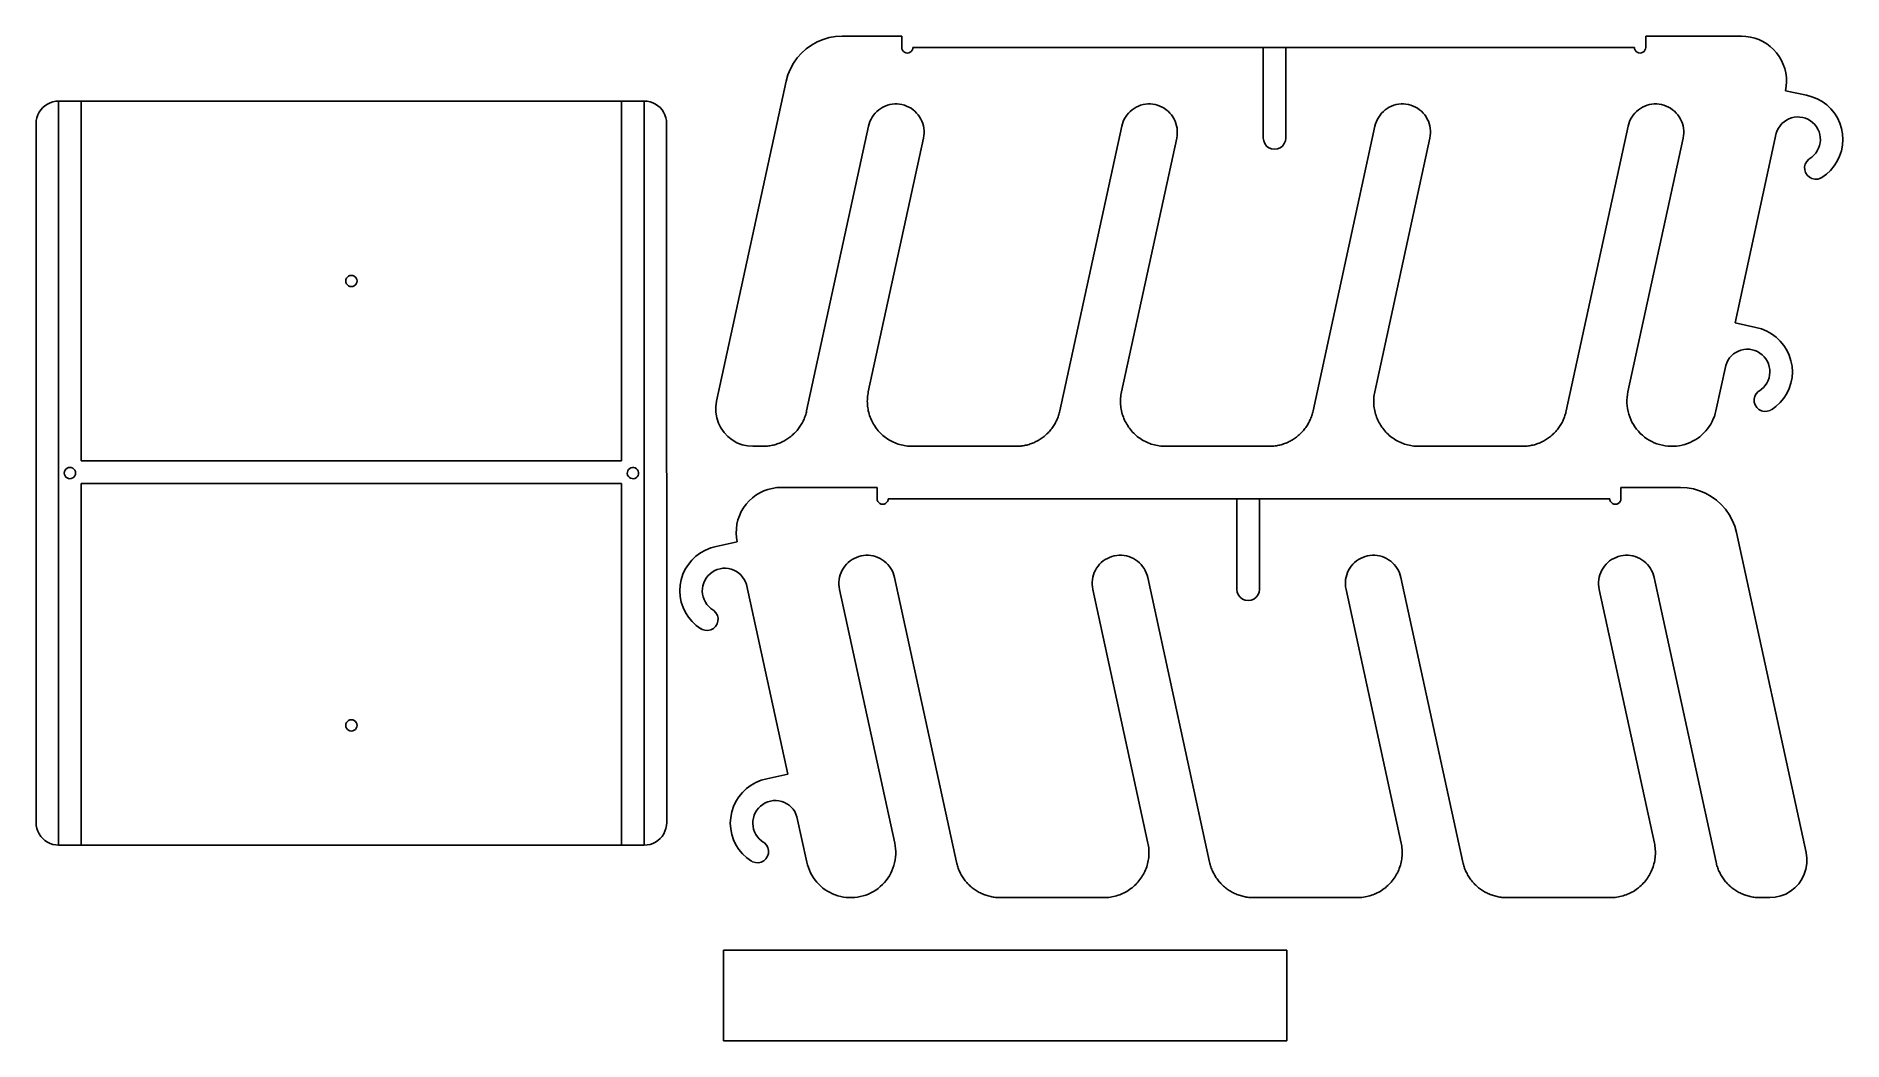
# Model space of a CAD drawing. Extents: x -20.1 to 20.1, y -11.2 to 11.2.
import ezdxf

# ---------------------------------------------------------------- set-up
doc = ezdxf.new("R2010")
doc.units = 0
doc.header["$MEASUREMENT"] = 0
doc.layers.get('0').update_dxf_attribs({"linetype": 'CONTINUOUS'})

msp = doc.modelspace()

# ---------------------------------------------------------------- linework, layer by layer
for p, q in [((-2.963, 10.885), (-3.069, 10.789)), ((-2.846, 10.969), (-2.963, 10.885)), ((-2.721, 11.038), (-2.846, 10.969)), ((-2.588, 11.094), (-2.721, 11.038)), ((-2.451, 11.134), (-2.588, 11.094)), ((-2.309, 11.158), (-2.451, 11.134)), ((-2.166, 11.166), (-2.309, 11.158)), ((-0.84, 11.166), (-2.166, 11.166)), ((-0.84, 10.916), (-0.84, 11.166)), ((-0.84, 10.916), (-0.836, 10.884)), ((-0.836, 10.884), (-0.823, 10.854)), ((-0.823, 10.854), (-0.803, 10.828)), ((-0.627, 10.828), (-0.607, 10.854)), ((-0.607, 10.854), (-0.594, 10.884)), ((-0.594, 10.884), (-0.59, 10.916)), ((7.197, 10.916), (-0.59, 10.916)), ((7.197, 8.901), (7.197, 10.916)), ((7.697, 10.916), (7.197, 10.916)), ((7.697, 10.916), (7.697, 8.901)), ((15.447, 10.916), (7.697, 10.916)), ((15.447, 10.916), (15.451, 10.884)), ((15.451, 10.884), (15.464, 10.854)), ((15.464, 10.854), (15.484, 10.828)), ((15.661, 10.828), (15.68, 10.854)), ((15.68, 10.854), (15.693, 10.884)), ((15.693, 10.884), (15.697, 10.916)), ((17.828, 11.166), (15.697, 11.166)), ((15.697, 10.916), (15.697, 11.166)), ((17.828, 11.166), (17.927, 11.161)), ((17.927, 11.161), (18.025, 11.146)), ((18.025, 11.146), (18.121, 11.122)), ((18.121, 11.122), (18.214, 11.088)), ((18.214, 11.088), (18.304, 11.046)), ((18.304, 11.046), (18.388, 10.994)), ((18.388, 10.994), (18.468, 10.935)), ((18.468, 10.935), (18.541, 10.868)), ((18.541, 10.868), (18.607, 10.794)), ((-3.246, 10.564), (-3.315, 10.437)), ((-3.164, 10.681), (-3.246, 10.564)), ((-3.069, 10.789), (-3.164, 10.681)), ((-0.803, 10.828), (-0.778, 10.808)), ((-0.778, 10.808), (-0.747, 10.795)), ((-0.747, 10.795), (-0.715, 10.791)), ((-0.715, 10.791), (-0.683, 10.795)), ((-0.683, 10.795), (-0.653, 10.808)), ((-0.653, 10.808), (-0.627, 10.828)), ((15.484, 10.828), (15.51, 10.808)), ((15.51, 10.808), (15.54, 10.795)), ((15.54, 10.795), (15.572, 10.791)), ((15.572, 10.791), (15.605, 10.795)), ((15.605, 10.795), (15.635, 10.808)), ((15.635, 10.808), (15.661, 10.828)), ((18.607, 10.794), (18.665, 10.713)), ((18.665, 10.713), (18.715, 10.628)), ((18.715, 10.628), (18.756, 10.538)), ((18.756, 10.538), (18.789, 10.444)), ((18.789, 10.444), (18.811, 10.348)), ((-3.407, 10.166), (-4.954, 3.049)), ((-3.368, 10.304), (-3.407, 10.166)), ((-3.315, 10.437), (-3.368, 10.304)), ((18.821, 10.051), (18.805, 9.954)), ((18.811, 10.348), (18.824, 10.249)), ((18.828, 10.15), (18.821, 10.051)), ((18.824, 10.249), (18.828, 10.15)), ((-19.885, 9.62), (-19.83, 9.657)), ((-19.83, 9.657), (-19.772, 9.686)), ((-19.772, 9.686), (-19.71, 9.707)), ((-19.71, 9.707), (-19.646, 9.719)), ((-19.646, 9.719), (-19.58, 9.724)), ((-19.08, 9.724), (-19.58, 9.724)), ((-19.58, -6.816), (-19.58, 9.724)), ((-7.065, 9.724), (-19.08, 9.724)), ((-19.08, 9.724), (-19.08, 1.724)), ((-7.065, 9.724), (-7.065, 1.724)), ((-6.565, 9.724), (-7.065, 9.724)), ((-6.565, 9.724), (-6.499, 9.719)), ((-6.564, -6.816), (-6.565, 9.724)), ((-6.499, 9.719), (-6.435, 9.707)), ((-6.435, 9.707), (-6.373, 9.686)), ((-6.373, 9.686), (-6.315, 9.657)), ((-6.315, 9.657), (-6.26, 9.62)), ((-1.157, 9.629), (-1.104, 9.643)), ((-1.104, 9.643), (-1.051, 9.653)), ((-1.051, 9.653), (-0.996, 9.658)), ((-0.996, 9.658), (-0.942, 9.658)), ((-0.942, 9.658), (-0.888, 9.653)), ((-0.888, 9.653), (-0.834, 9.644)), ((-0.834, 9.644), (-0.781, 9.63)), ((4.524, 9.643), (4.471, 9.629)), ((4.578, 9.653), (4.524, 9.643)), ((4.632, 9.658), (4.578, 9.653)), ((4.687, 9.658), (4.632, 9.658)), ((4.741, 9.653), (4.687, 9.658)), ((4.795, 9.644), (4.741, 9.653)), ((4.847, 9.63), (4.795, 9.644)), ((10.153, 9.643), (10.1, 9.629)), ((10.206, 9.653), (10.153, 9.643)), ((10.26, 9.658), (10.206, 9.653)), ((10.315, 9.658), (10.26, 9.658)), ((10.369, 9.653), (10.315, 9.658)), ((10.423, 9.644), (10.369, 9.653)), ((10.476, 9.63), (10.423, 9.644)), ((15.728, 9.629), (15.781, 9.643)), ((15.781, 9.643), (15.835, 9.653)), ((15.835, 9.653), (15.889, 9.658)), ((15.889, 9.658), (15.943, 9.658)), ((15.943, 9.658), (15.998, 9.653)), ((15.998, 9.653), (16.052, 9.644)), ((16.052, 9.644), (16.104, 9.63)), ((18.805, 9.954), (19.271, 9.852)), ((19.271, 9.852), (19.393, 9.82)), ((19.393, 9.82), (19.51, 9.774)), ((19.51, 9.774), (19.619, 9.713)), ((19.619, 9.713), (19.721, 9.639)), ((-20.08, 9.224), (-20.076, 9.289)), ((-20.076, 9.289), (-20.063, 9.353)), ((-20.063, 9.353), (-20.042, 9.415)), ((-20.042, 9.415), (-20.013, 9.474)), ((-20.013, 9.474), (-19.977, 9.528)), ((-19.977, 9.528), (-19.934, 9.577)), ((-19.934, 9.577), (-19.885, 9.62)), ((-6.26, 9.62), (-6.211, 9.577)), ((-6.211, 9.577), (-6.168, 9.528)), ((-6.168, 9.528), (-6.132, 9.474)), ((-6.132, 9.474), (-6.103, 9.415)), ((-6.103, 9.415), (-6.082, 9.353)), ((-6.082, 9.353), (-6.069, 9.289)), ((-6.069, 9.289), (-6.065, 9.224)), ((-1.563, 9.219), (-1.545, 9.27)), ((-1.545, 9.27), (-1.522, 9.32)), ((-1.522, 9.32), (-1.495, 9.367)), ((-1.495, 9.367), (-1.464, 9.412)), ((-1.464, 9.412), (-1.429, 9.454)), ((-1.429, 9.454), (-1.391, 9.492)), ((-1.391, 9.492), (-1.349, 9.528)), ((-1.349, 9.528), (-1.305, 9.559)), ((-1.305, 9.559), (-1.257, 9.586)), ((-1.257, 9.586), (-1.208, 9.61)), ((-1.208, 9.61), (-1.157, 9.629)), ((-0.781, 9.63), (-0.73, 9.612)), ((-0.73, 9.612), (-0.68, 9.589)), ((-0.68, 9.589), (-0.633, 9.562)), ((-0.633, 9.562), (-0.588, 9.531)), ((-0.588, 9.531), (-0.546, 9.496)), ((-0.546, 9.496), (-0.508, 9.457)), ((-0.508, 9.457), (-0.472, 9.416)), ((-0.472, 9.416), (-0.441, 9.371)), ((-0.441, 9.371), (-0.413, 9.324)), ((-0.413, 9.324), (-0.39, 9.275)), ((-0.39, 9.275), (-0.371, 9.224)), ((4.083, 9.27), (4.065, 9.219)), ((4.106, 9.32), (4.083, 9.27)), ((4.133, 9.367), (4.106, 9.32)), ((4.164, 9.412), (4.133, 9.367)), ((4.199, 9.454), (4.164, 9.412)), ((4.238, 9.492), (4.199, 9.454)), ((4.279, 9.528), (4.238, 9.492)), ((4.324, 9.559), (4.279, 9.528)), ((4.371, 9.586), (4.324, 9.559)), ((4.42, 9.61), (4.371, 9.586)), ((4.471, 9.629), (4.42, 9.61)), ((4.899, 9.612), (4.847, 9.63)), ((4.948, 9.589), (4.899, 9.612)), ((4.995, 9.562), (4.948, 9.589)), ((5.04, 9.531), (4.995, 9.562)), ((5.082, 9.496), (5.04, 9.531)), ((5.121, 9.457), (5.082, 9.496)), ((5.156, 9.416), (5.121, 9.457)), ((5.188, 9.371), (5.156, 9.416)), ((5.215, 9.324), (5.188, 9.371)), ((5.238, 9.275), (5.215, 9.324)), ((5.257, 9.224), (5.238, 9.275)), ((9.712, 9.27), (9.693, 9.219)), ((9.735, 9.32), (9.712, 9.27)), ((9.762, 9.367), (9.735, 9.32)), ((9.793, 9.412), (9.762, 9.367)), ((9.828, 9.454), (9.793, 9.412)), ((9.866, 9.492), (9.828, 9.454)), ((9.908, 9.528), (9.866, 9.492)), ((9.952, 9.559), (9.908, 9.528)), ((9.999, 9.586), (9.952, 9.559)), ((10.049, 9.61), (9.999, 9.586)), ((10.1, 9.629), (10.049, 9.61)), ((10.527, 9.612), (10.476, 9.63)), ((10.577, 9.589), (10.527, 9.612)), ((10.624, 9.562), (10.577, 9.589)), ((10.669, 9.531), (10.624, 9.562)), ((10.711, 9.496), (10.669, 9.531)), ((10.749, 9.457), (10.711, 9.496)), ((10.785, 9.416), (10.749, 9.457)), ((10.816, 9.371), (10.785, 9.416)), ((10.843, 9.324), (10.816, 9.371)), ((10.867, 9.275), (10.843, 9.324)), ((10.886, 9.224), (10.867, 9.275)), ((15.322, 9.219), (15.34, 9.27)), ((15.34, 9.27), (15.363, 9.32)), ((15.363, 9.32), (15.39, 9.367)), ((15.39, 9.367), (15.421, 9.412)), ((15.421, 9.412), (15.456, 9.454)), ((15.456, 9.454), (15.495, 9.492)), ((15.495, 9.492), (15.536, 9.528)), ((15.536, 9.528), (15.581, 9.559)), ((15.581, 9.559), (15.628, 9.586)), ((15.628, 9.586), (15.677, 9.61)), ((15.677, 9.61), (15.728, 9.629)), ((16.104, 9.63), (16.156, 9.612)), ((16.156, 9.612), (16.205, 9.589)), ((16.205, 9.589), (16.252, 9.562)), ((16.252, 9.562), (16.297, 9.531)), ((16.297, 9.531), (16.339, 9.496)), ((16.339, 9.496), (16.378, 9.457)), ((16.378, 9.457), (16.413, 9.416)), ((16.413, 9.416), (16.444, 9.371)), ((16.444, 9.371), (16.472, 9.324)), ((16.472, 9.324), (16.495, 9.275)), ((16.495, 9.275), (16.514, 9.224)), ((18.772, 9.264), (18.725, 9.223)), ((18.824, 9.3), (18.772, 9.264)), ((18.88, 9.329), (18.824, 9.3)), ((18.939, 9.35), (18.88, 9.329)), ((19, 9.364), (18.939, 9.35)), ((19.063, 9.37), (19, 9.364)), ((19.125, 9.368), (19.063, 9.37)), ((19.187, 9.359), (19.125, 9.368)), ((19.248, 9.342), (19.187, 9.359)), ((19.305, 9.317), (19.248, 9.342)), ((19.36, 9.285), (19.305, 9.317)), ((19.409, 9.247), (19.36, 9.285)), ((19.454, 9.203), (19.409, 9.247)), ((19.721, 9.639), (19.812, 9.552)), ((19.812, 9.552), (19.892, 9.455)), ((19.892, 9.455), (19.958, 9.349)), ((19.958, 9.349), (20.012, 9.235)), ((-20.08, 9.224), (-20.08, -6.316)), ((-6.064, -6.316), (-6.065, 9.224)), ((-2.953, 2.836), (-1.577, 9.166)), ((-0.356, 8.901), (-1.582, 3.261)), ((-1.577, 9.166), (-1.563, 9.219)), ((-0.371, 9.224), (-0.357, 9.171)), ((-0.357, 9.171), (-0.347, 9.117)), ((-0.347, 8.954), (-0.356, 8.901)), ((-0.347, 9.117), (-0.342, 9.063)), ((-0.342, 9.009), (-0.347, 8.954)), ((-0.342, 9.063), (-0.342, 9.009)), ((2.675, 2.836), (4.051, 9.166)), ((5.273, 8.901), (4.047, 3.261)), ((4.065, 9.219), (4.051, 9.166)), ((5.271, 9.171), (5.257, 9.224)), ((5.281, 9.117), (5.271, 9.171)), ((5.273, 8.901), (5.282, 8.954)), ((5.286, 9.063), (5.281, 9.117)), ((5.282, 8.954), (5.286, 9.009)), ((5.286, 9.009), (5.286, 9.063)), ((7.206, 8.836), (7.197, 8.901)), ((7.231, 8.776), (7.206, 8.836)), ((7.689, 8.836), (7.664, 8.776)), ((7.697, 8.901), (7.689, 8.836)), ((8.304, 2.836), (9.68, 9.166)), ((10.901, 8.901), (9.675, 3.261)), ((9.693, 9.219), (9.68, 9.166)), ((10.9, 9.171), (10.886, 9.224)), ((10.91, 9.117), (10.9, 9.171)), ((10.901, 8.901), (10.91, 8.954)), ((10.915, 9.063), (10.91, 9.117)), ((10.91, 8.954), (10.915, 9.009)), ((10.915, 9.009), (10.915, 9.063)), ((15.308, 9.166), (13.932, 2.836)), ((16.529, 8.901), (15.304, 3.261)), ((15.308, 9.166), (15.322, 9.219)), ((16.514, 9.224), (16.528, 9.171)), ((16.528, 9.171), (16.538, 9.117)), ((16.539, 8.954), (16.529, 8.901)), ((16.538, 9.117), (16.543, 9.063)), ((16.543, 9.009), (16.539, 8.954)), ((16.543, 9.063), (16.543, 9.009)), ((17.683, 4.791), (18.6, 9.008)), ((18.621, 9.067), (18.6, 9.008)), ((18.649, 9.123), (18.621, 9.067)), ((18.684, 9.175), (18.649, 9.123)), ((18.725, 9.223), (18.684, 9.175)), ((19.493, 9.153), (19.454, 9.203)), ((19.525, 9.099), (19.493, 9.153)), ((19.55, 9.042), (19.525, 9.099)), ((19.568, 8.982), (19.55, 9.042)), ((19.578, 8.92), (19.568, 8.982)), ((19.574, 8.794), (19.58, 8.857)), ((19.58, 8.857), (19.578, 8.92)), ((20.012, 9.235), (20.05, 9.115)), ((20.05, 9.115), (20.073, 8.992)), ((20.08, 8.867), (20.072, 8.741)), ((20.073, 8.992), (20.08, 8.867)), ((7.27, 8.724), (7.231, 8.776)), ((7.322, 8.684), (7.27, 8.724)), ((7.382, 8.659), (7.322, 8.684)), ((7.447, 8.651), (7.382, 8.659)), ((7.512, 8.659), (7.447, 8.651)), ((7.572, 8.684), (7.512, 8.659)), ((7.624, 8.724), (7.572, 8.684)), ((7.664, 8.776), (7.624, 8.724)), ((19.348, 8.445), (19.321, 8.428)), ((19.346, 8.448), (19.388, 8.477)), ((19.346, 8.448), (19.348, 8.445)), ((19.388, 8.477), (19.435, 8.518)), ((19.435, 8.518), (19.477, 8.566)), ((19.477, 8.566), (19.512, 8.618)), ((19.512, 8.618), (19.54, 8.674)), ((19.54, 8.674), (19.561, 8.733)), ((19.561, 8.733), (19.574, 8.794)), ((20.009, 8.499), (19.955, 8.385)), ((20.048, 8.618), (20.009, 8.499)), ((20.072, 8.741), (20.048, 8.618)), ((19.246, 8.323), (19.231, 8.26)), ((19.231, 8.26), (19.234, 8.195)), ((19.234, 8.195), (19.253, 8.133)), ((19.277, 8.381), (19.246, 8.323)), ((19.253, 8.133), (19.287, 8.077)), ((19.321, 8.428), (19.277, 8.381)), ((19.287, 8.077), (19.335, 8.033)), ((19.335, 8.033), (19.392, 8.002)), ((19.715, 8.098), (19.613, 8.024)), ((19.807, 8.183), (19.715, 8.098)), ((19.887, 8.28), (19.807, 8.183)), ((19.955, 8.385), (19.887, 8.28)), ((19.392, 8.002), (19.456, 7.988)), ((19.456, 7.988), (19.521, 7.99)), ((19.521, 7.99), (19.583, 8.009)), ((19.583, 8.009), (19.611, 8.027)), ((19.611, 8.027), (19.613, 8.024)), ((-13.198, 5.724), (-13.193, 5.756)), ((-13.193, 5.691), (-13.198, 5.724)), ((-13.193, 5.756), (-13.181, 5.786)), ((-13.181, 5.661), (-13.193, 5.691)), ((-13.181, 5.786), (-13.161, 5.812)), ((-13.161, 5.635), (-13.181, 5.661)), ((-13.161, 5.812), (-13.135, 5.832)), ((-13.135, 5.615), (-13.161, 5.635)), ((-13.135, 5.832), (-13.105, 5.844)), ((-13.105, 5.844), (-13.073, 5.849)), ((-13.073, 5.849), (-13.04, 5.844)), ((-13.04, 5.844), (-13.01, 5.832)), ((-13.01, 5.832), (-12.984, 5.812)), ((-12.984, 5.635), (-13.01, 5.615)), ((-12.984, 5.812), (-12.964, 5.786)), ((-12.964, 5.661), (-12.984, 5.635)), ((-12.964, 5.786), (-12.952, 5.756)), ((-12.952, 5.691), (-12.964, 5.661)), ((-12.952, 5.756), (-12.948, 5.724)), ((-12.948, 5.724), (-12.952, 5.691)), ((-13.105, 5.603), (-13.135, 5.615)), ((-13.073, 5.599), (-13.105, 5.603)), ((-13.04, 5.603), (-13.073, 5.599)), ((-13.01, 5.615), (-13.04, 5.603)), ((17.683, 4.791), (18.149, 4.689)), ((18.149, 4.689), (18.271, 4.657)), ((18.271, 4.657), (18.387, 4.611)), ((18.387, 4.611), (18.497, 4.55)), ((18.497, 4.55), (18.598, 4.475)), ((18.598, 4.475), (18.69, 4.389)), ((17.603, 4.06), (17.562, 4.012)), ((17.65, 4.101), (17.603, 4.06)), ((17.702, 4.137), (17.65, 4.101)), ((17.757, 4.165), (17.702, 4.137)), ((17.816, 4.187), (17.757, 4.165)), ((17.878, 4.201), (17.816, 4.187)), ((17.94, 4.207), (17.878, 4.201)), ((18.003, 4.205), (17.94, 4.207)), ((18.065, 4.196), (18.003, 4.205)), ((18.125, 4.179), (18.065, 4.196)), ((18.183, 4.154), (18.125, 4.179)), ((18.237, 4.122), (18.183, 4.154)), ((18.287, 4.084), (18.237, 4.122)), ((18.332, 4.04), (18.287, 4.084)), ((18.37, 3.99), (18.332, 4.04)), ((18.69, 4.389), (18.769, 4.292)), ((18.769, 4.292), (18.836, 4.186)), ((18.836, 4.186), (18.889, 4.072)), ((18.889, 4.072), (18.927, 3.952)), ((17.258, 2.836), (17.477, 3.845)), ((17.498, 3.904), (17.477, 3.845)), ((17.527, 3.96), (17.498, 3.904)), ((17.562, 4.012), (17.527, 3.96)), ((18.403, 3.936), (18.37, 3.99)), ((18.428, 3.879), (18.403, 3.936)), ((18.445, 3.818), (18.428, 3.879)), ((18.439, 3.57), (18.452, 3.631)), ((18.456, 3.757), (18.445, 3.818)), ((18.452, 3.631), (18.458, 3.694)), ((18.458, 3.694), (18.456, 3.757)), ((18.927, 3.952), (18.951, 3.829)), ((18.958, 3.704), (18.95, 3.578)), ((18.951, 3.829), (18.958, 3.704)), ((-1.589, 3.226), (-1.595, 3.191)), ((-1.582, 3.261), (-1.589, 3.226)), ((4.04, 3.226), (4.034, 3.191)), ((4.047, 3.261), (4.04, 3.226)), ((9.668, 3.226), (9.662, 3.191)), ((9.675, 3.261), (9.668, 3.226)), ((15.304, 3.261), (15.292, 3.199)), ((18.154, 3.218), (18.124, 3.16)), ((18.199, 3.265), (18.154, 3.218)), ((18.226, 3.282), (18.199, 3.265)), ((18.224, 3.285), (18.266, 3.314)), ((18.224, 3.285), (18.226, 3.282)), ((18.266, 3.314), (18.313, 3.355)), ((18.313, 3.355), (18.354, 3.403)), ((18.354, 3.403), (18.389, 3.455)), ((18.389, 3.455), (18.418, 3.511)), ((18.418, 3.511), (18.439, 3.57)), ((18.832, 3.222), (18.765, 3.117)), ((18.886, 3.336), (18.832, 3.222)), ((18.926, 3.455), (18.886, 3.336)), ((18.95, 3.578), (18.926, 3.455)), ((-4.971, 2.927), (-4.954, 3.049)), ((-4.97, 2.805), (-4.971, 2.927)), ((-2.96, 2.81), (-2.953, 2.836)), ((-1.604, 3.084), (-1.605, 3.049)), ((-1.605, 3.049), (-1.604, 3.013)), ((-1.602, 3.12), (-1.604, 3.084)), ((-1.604, 3.013), (-1.602, 2.977)), ((-1.599, 3.155), (-1.602, 3.12)), ((-1.602, 2.977), (-1.599, 2.942)), ((-1.595, 3.191), (-1.599, 3.155)), ((-1.599, 2.942), (-1.594, 2.906)), ((-1.594, 2.906), (-1.589, 2.871)), ((-1.589, 2.871), (-1.582, 2.836)), ((-1.582, 2.836), (-1.574, 2.801)), ((2.669, 2.81), (2.675, 2.836)), ((4.026, 3.12), (4.024, 3.084)), ((4.024, 3.084), (4.024, 3.049)), ((4.024, 3.049), (4.024, 3.013)), ((4.024, 3.013), (4.026, 2.977)), ((4.03, 3.155), (4.026, 3.12)), ((4.026, 2.977), (4.03, 2.942)), ((4.034, 3.191), (4.03, 3.155)), ((4.03, 2.942), (4.034, 2.906)), ((4.034, 2.906), (4.04, 2.871)), ((4.04, 2.871), (4.047, 2.836)), ((4.047, 2.836), (4.055, 2.801)), ((8.297, 2.81), (8.304, 2.836)), ((9.653, 3.084), (9.652, 3.049)), ((9.652, 3.049), (9.653, 3.013)), ((9.655, 3.12), (9.653, 3.084)), ((9.653, 3.013), (9.655, 2.977)), ((9.658, 3.155), (9.655, 3.12)), ((9.655, 2.977), (9.658, 2.942)), ((9.662, 3.191), (9.658, 3.155)), ((9.658, 2.942), (9.662, 2.906)), ((9.662, 2.906), (9.668, 2.871)), ((9.668, 2.871), (9.675, 2.836)), ((9.675, 2.836), (9.683, 2.801)), ((13.926, 2.81), (13.932, 2.836)), ((15.285, 3.137), (15.281, 3.074)), ((15.281, 3.074), (15.281, 3.011)), ((15.281, 3.011), (15.286, 2.949)), ((15.292, 3.199), (15.285, 3.137)), ((15.286, 2.949), (15.294, 2.886)), ((15.294, 2.886), (15.306, 2.825)), ((15.306, 2.825), (15.322, 2.764)), ((17.243, 2.775), (17.258, 2.836)), ((18.124, 3.16), (18.109, 3.097)), ((18.109, 3.097), (18.111, 3.032)), ((18.111, 3.032), (18.13, 2.97)), ((18.13, 2.97), (18.165, 2.914)), ((18.165, 2.914), (18.212, 2.87)), ((18.212, 2.87), (18.27, 2.839)), ((18.27, 2.839), (18.333, 2.825)), ((18.333, 2.825), (18.398, 2.827)), ((18.398, 2.827), (18.461, 2.846)), ((18.461, 2.846), (18.489, 2.864)), ((18.489, 2.864), (18.491, 2.861)), ((18.592, 2.934), (18.491, 2.861)), ((18.684, 3.02), (18.592, 2.934)), ((18.765, 3.117), (18.684, 3.02)), ((-4.951, 2.684), (-4.97, 2.805)), ((-4.914, 2.567), (-4.951, 2.684)), ((-4.86, 2.457), (-4.914, 2.567)), ((-4.79, 2.356), (-4.86, 2.457)), ((-3.167, 2.403), (-3.15, 2.423)), ((-3.15, 2.423), (-3.133, 2.445)), ((-3.133, 2.445), (-3.117, 2.467)), ((-3.117, 2.467), (-3.102, 2.489)), ((-3.102, 2.489), (-3.087, 2.512)), ((-3.087, 2.512), (-3.073, 2.535)), ((-3.073, 2.535), (-3.059, 2.558)), ((-3.059, 2.558), (-3.046, 2.582)), ((-3.046, 2.582), (-3.034, 2.606)), ((-3.034, 2.606), (-3.022, 2.631)), ((-3.022, 2.631), (-3.011, 2.656)), ((-3.011, 2.656), (-3.001, 2.681)), ((-3.001, 2.681), (-2.991, 2.706)), ((-2.991, 2.706), (-2.982, 2.732)), ((-2.982, 2.732), (-2.974, 2.757)), ((-2.974, 2.757), (-2.966, 2.784)), ((-2.966, 2.784), (-2.96, 2.81)), ((-1.574, 2.801), (-1.564, 2.767)), ((-1.564, 2.767), (-1.553, 2.733)), ((-1.553, 2.733), (-1.542, 2.699)), ((-1.542, 2.699), (-1.529, 2.666)), ((-1.529, 2.666), (-1.514, 2.633)), ((-1.514, 2.633), (-1.499, 2.601)), ((-1.499, 2.601), (-1.482, 2.569)), ((-1.482, 2.569), (-1.465, 2.538)), ((-1.465, 2.538), (-1.446, 2.508)), ((-1.446, 2.508), (-1.426, 2.478)), ((-1.426, 2.478), (-1.405, 2.449)), ((-1.405, 2.449), (-1.383, 2.421)), ((-1.383, 2.421), (-1.36, 2.394)), ((2.461, 2.403), (2.478, 2.423)), ((2.478, 2.423), (2.495, 2.445)), ((2.495, 2.445), (2.511, 2.467)), ((2.511, 2.467), (2.527, 2.489)), ((2.527, 2.489), (2.542, 2.512)), ((2.542, 2.512), (2.556, 2.535)), ((2.556, 2.535), (2.569, 2.558)), ((2.569, 2.558), (2.582, 2.582)), ((2.582, 2.582), (2.595, 2.606)), ((2.595, 2.606), (2.606, 2.631)), ((2.606, 2.631), (2.617, 2.656)), ((2.617, 2.656), (2.628, 2.681)), ((2.628, 2.681), (2.637, 2.706)), ((2.637, 2.706), (2.646, 2.732)), ((2.646, 2.732), (2.655, 2.757)), ((2.655, 2.757), (2.662, 2.784)), ((2.662, 2.784), (2.669, 2.81)), ((4.055, 2.801), (4.064, 2.767)), ((4.064, 2.767), (4.075, 2.733)), ((4.075, 2.733), (4.087, 2.699)), ((4.087, 2.699), (4.1, 2.666)), ((4.1, 2.666), (4.114, 2.633)), ((4.114, 2.633), (4.13, 2.601)), ((4.13, 2.601), (4.146, 2.569)), ((4.146, 2.569), (4.164, 2.538)), ((4.164, 2.538), (4.183, 2.508)), ((4.183, 2.508), (4.202, 2.478)), ((4.202, 2.478), (4.223, 2.449)), ((4.223, 2.449), (4.245, 2.421)), ((4.245, 2.421), (4.268, 2.394)), ((8.09, 2.403), (8.107, 2.423)), ((8.107, 2.423), (8.124, 2.445)), ((8.124, 2.445), (8.14, 2.467)), ((8.14, 2.467), (8.155, 2.489)), ((8.155, 2.489), (8.17, 2.512)), ((8.17, 2.512), (8.184, 2.535)), ((8.184, 2.535), (8.198, 2.558)), ((8.198, 2.558), (8.211, 2.582)), ((8.211, 2.582), (8.223, 2.606)), ((8.223, 2.606), (8.235, 2.631)), ((8.235, 2.631), (8.246, 2.656)), ((8.246, 2.656), (8.256, 2.681)), ((8.256, 2.681), (8.266, 2.706)), ((8.266, 2.706), (8.275, 2.732)), ((8.275, 2.732), (8.283, 2.757)), ((8.283, 2.757), (8.291, 2.784)), ((8.291, 2.784), (8.297, 2.81)), ((9.683, 2.801), (9.693, 2.767)), ((9.693, 2.767), (9.703, 2.733)), ((9.703, 2.733), (9.715, 2.699)), ((9.715, 2.699), (9.728, 2.666)), ((9.728, 2.666), (9.743, 2.633)), ((9.743, 2.633), (9.758, 2.601)), ((9.758, 2.601), (9.775, 2.569)), ((9.775, 2.569), (9.792, 2.538)), ((9.792, 2.538), (9.811, 2.508)), ((9.811, 2.508), (9.831, 2.478)), ((9.831, 2.478), (9.852, 2.449)), ((9.852, 2.449), (9.874, 2.421)), ((9.874, 2.421), (9.897, 2.394)), ((13.718, 2.403), (13.735, 2.423)), ((13.735, 2.423), (13.752, 2.445)), ((13.752, 2.445), (13.768, 2.467)), ((13.768, 2.467), (13.784, 2.489)), ((13.784, 2.489), (13.798, 2.512)), ((13.798, 2.512), (13.813, 2.535)), ((13.813, 2.535), (13.826, 2.558)), ((13.826, 2.558), (13.839, 2.582)), ((13.839, 2.582), (13.852, 2.606)), ((13.852, 2.606), (13.863, 2.631)), ((13.863, 2.631), (13.874, 2.656)), ((13.874, 2.656), (13.885, 2.681)), ((13.885, 2.681), (13.894, 2.706)), ((13.894, 2.706), (13.903, 2.732)), ((13.903, 2.732), (13.911, 2.757)), ((13.911, 2.757), (13.919, 2.784)), ((13.919, 2.784), (13.926, 2.81)), ((15.322, 2.764), (15.342, 2.704)), ((15.342, 2.704), (15.365, 2.646)), ((15.365, 2.646), (15.392, 2.589)), ((15.392, 2.589), (15.423, 2.535)), ((15.423, 2.535), (15.457, 2.482)), ((15.457, 2.482), (15.494, 2.431)), ((15.494, 2.431), (15.534, 2.383)), ((17.035, 2.392), (17.074, 2.44)), ((17.074, 2.44), (17.111, 2.491)), ((17.111, 2.491), (17.144, 2.545)), ((17.144, 2.545), (17.174, 2.6)), ((17.174, 2.6), (17.201, 2.657)), ((17.201, 2.657), (17.224, 2.715)), ((17.224, 2.715), (17.243, 2.775)), ((-4.706, 2.266), (-4.79, 2.356)), ((-4.61, 2.19), (-4.706, 2.266)), ((-4.504, 2.129), (-4.61, 2.19)), ((-4.39, 2.085), (-4.504, 2.129)), ((-4.27, 2.058), (-4.39, 2.085)), ((-4.148, 2.049), (-4.27, 2.058)), ((-4.148, 2.049), (-3.931, 2.049)), ((-3.931, 2.049), (-3.903, 2.049)), ((-3.903, 2.049), (-3.876, 2.05)), ((-3.876, 2.05), (-3.849, 2.052)), ((-3.849, 2.052), (-3.822, 2.055)), ((-3.822, 2.055), (-3.795, 2.058)), ((-3.795, 2.058), (-3.768, 2.062)), ((-3.768, 2.062), (-3.742, 2.067)), ((-3.742, 2.067), (-3.715, 2.072)), ((-3.715, 2.072), (-3.689, 2.078)), ((-3.689, 2.078), (-3.663, 2.085)), ((-3.663, 2.085), (-3.637, 2.093)), ((-3.637, 2.093), (-3.611, 2.101)), ((-3.611, 2.101), (-3.585, 2.11)), ((-3.585, 2.11), (-3.56, 2.12)), ((-3.56, 2.12), (-3.535, 2.13)), ((-3.535, 2.13), (-3.51, 2.141)), ((-3.51, 2.141), (-3.485, 2.153)), ((-3.485, 2.153), (-3.461, 2.166)), ((-3.461, 2.166), (-3.438, 2.179)), ((-3.438, 2.179), (-3.414, 2.192)), ((-3.414, 2.192), (-3.391, 2.207)), ((-3.391, 2.207), (-3.368, 2.222)), ((-3.368, 2.222), (-3.346, 2.237)), ((-3.346, 2.237), (-3.324, 2.253)), ((-3.324, 2.253), (-3.303, 2.27)), ((-3.303, 2.27), (-3.282, 2.287)), ((-3.282, 2.287), (-3.262, 2.305)), ((-3.262, 2.305), (-3.242, 2.324)), ((-3.242, 2.324), (-3.222, 2.343)), ((-3.222, 2.343), (-3.204, 2.362)), ((-3.204, 2.362), (-3.185, 2.382)), ((-3.185, 2.382), (-3.167, 2.403)), ((-1.36, 2.394), (-1.337, 2.367)), ((-1.337, 2.367), (-1.312, 2.342)), ((-1.312, 2.342), (-1.286, 2.317)), ((-1.286, 2.317), (-1.259, 2.293)), ((-1.259, 2.293), (-1.232, 2.27)), ((-1.232, 2.27), (-1.204, 2.248)), ((-1.204, 2.248), (-1.175, 2.227)), ((-1.175, 2.227), (-1.145, 2.207)), ((-1.145, 2.207), (-1.115, 2.189)), ((-1.115, 2.189), (-1.084, 2.171)), ((-1.084, 2.171), (-1.052, 2.154)), ((-1.052, 2.154), (-1.02, 2.139)), ((-1.02, 2.139), (-0.987, 2.125)), ((-0.987, 2.125), (-0.954, 2.112)), ((-0.954, 2.112), (-0.92, 2.1)), ((-0.92, 2.1), (-0.886, 2.089)), ((-0.886, 2.089), (-0.852, 2.08)), ((-0.852, 2.08), (-0.817, 2.072)), ((-0.817, 2.072), (-0.782, 2.065)), ((-0.782, 2.065), (-0.747, 2.059)), ((-0.747, 2.059), (-0.712, 2.054)), ((-0.712, 2.054), (-0.676, 2.051)), ((-0.676, 2.051), (-0.64, 2.049)), ((-0.64, 2.049), (-0.605, 2.049)), ((-0.605, 2.049), (1.698, 2.049)), ((1.698, 2.049), (1.725, 2.049)), ((1.725, 2.049), (1.752, 2.05)), ((1.752, 2.05), (1.779, 2.052)), ((1.779, 2.052), (1.806, 2.055)), ((1.806, 2.055), (1.833, 2.058)), ((1.833, 2.058), (1.86, 2.062)), ((1.86, 2.062), (1.887, 2.067)), ((1.887, 2.067), (1.913, 2.072)), ((1.913, 2.072), (1.94, 2.078)), ((1.94, 2.078), (1.966, 2.085)), ((1.966, 2.085), (1.992, 2.093)), ((1.992, 2.093), (2.018, 2.101)), ((2.018, 2.101), (2.043, 2.11)), ((2.043, 2.11), (2.069, 2.12)), ((2.069, 2.12), (2.094, 2.13)), ((2.094, 2.13), (2.119, 2.141)), ((2.119, 2.141), (2.143, 2.153)), ((2.143, 2.153), (2.167, 2.166)), ((2.167, 2.166), (2.191, 2.179)), ((2.191, 2.179), (2.214, 2.192)), ((2.214, 2.192), (2.237, 2.207)), ((2.237, 2.207), (2.26, 2.222)), ((2.26, 2.222), (2.282, 2.237)), ((2.282, 2.237), (2.304, 2.253)), ((2.304, 2.253), (2.325, 2.27)), ((2.325, 2.27), (2.346, 2.287)), ((2.346, 2.287), (2.367, 2.305)), ((2.367, 2.305), (2.387, 2.324)), ((2.387, 2.324), (2.406, 2.343)), ((2.406, 2.343), (2.425, 2.362)), ((2.425, 2.362), (2.443, 2.382)), ((2.443, 2.382), (2.461, 2.403)), ((4.268, 2.394), (4.292, 2.367)), ((4.292, 2.367), (4.317, 2.342)), ((4.317, 2.342), (4.342, 2.317)), ((4.342, 2.317), (4.369, 2.293)), ((4.369, 2.293), (4.396, 2.27)), ((4.396, 2.27), (4.425, 2.248)), ((4.425, 2.248), (4.454, 2.227)), ((4.454, 2.227), (4.483, 2.207)), ((4.483, 2.207), (4.514, 2.189)), ((4.514, 2.189), (4.545, 2.171)), ((4.545, 2.171), (4.576, 2.154)), ((4.576, 2.154), (4.608, 2.139)), ((4.608, 2.139), (4.641, 2.125)), ((4.641, 2.125), (4.674, 2.112)), ((4.674, 2.112), (4.708, 2.1)), ((4.708, 2.1), (4.742, 2.089)), ((4.742, 2.089), (4.777, 2.08)), ((4.777, 2.08), (4.811, 2.072)), ((4.811, 2.072), (4.846, 2.065)), ((4.846, 2.065), (4.881, 2.059)), ((4.881, 2.059), (4.917, 2.054)), ((4.917, 2.054), (4.952, 2.051)), ((4.952, 2.051), (4.988, 2.049)), ((4.988, 2.049), (5.024, 2.049)), ((5.024, 2.049), (7.326, 2.049)), ((7.326, 2.049), (7.353, 2.049)), ((7.353, 2.049), (7.381, 2.05)), ((7.381, 2.05), (7.408, 2.052)), ((7.408, 2.052), (7.435, 2.055)), ((7.435, 2.055), (7.462, 2.058)), ((7.462, 2.058), (7.488, 2.062)), ((7.488, 2.062), (7.515, 2.067)), ((7.515, 2.067), (7.542, 2.072)), ((7.542, 2.072), (7.568, 2.078)), ((7.568, 2.078), (7.594, 2.085)), ((7.594, 2.085), (7.62, 2.093)), ((7.62, 2.093), (7.646, 2.101)), ((7.646, 2.101), (7.672, 2.11)), ((7.672, 2.11), (7.697, 2.12)), ((7.697, 2.12), (7.722, 2.13)), ((7.722, 2.13), (7.747, 2.141)), ((7.747, 2.141), (7.771, 2.153)), ((7.771, 2.153), (7.796, 2.166)), ((7.796, 2.166), (7.819, 2.179)), ((7.819, 2.179), (7.843, 2.192)), ((7.843, 2.192), (7.866, 2.207)), ((7.866, 2.207), (7.888, 2.222)), ((7.888, 2.222), (7.911, 2.237)), ((7.911, 2.237), (7.933, 2.253)), ((7.933, 2.253), (7.954, 2.27)), ((7.954, 2.27), (7.975, 2.287)), ((7.975, 2.287), (7.995, 2.305)), ((7.995, 2.305), (8.015, 2.324)), ((8.015, 2.324), (8.035, 2.343)), ((8.035, 2.343), (8.053, 2.362)), ((8.053, 2.362), (8.072, 2.382)), ((8.072, 2.382), (8.09, 2.403)), ((9.897, 2.394), (9.92, 2.367)), ((9.92, 2.367), (9.945, 2.342)), ((9.945, 2.342), (9.971, 2.317)), ((9.971, 2.317), (9.997, 2.293)), ((9.997, 2.293), (10.025, 2.27)), ((10.025, 2.27), (10.053, 2.248)), ((10.053, 2.248), (10.082, 2.227)), ((10.082, 2.227), (10.112, 2.207)), ((10.112, 2.207), (10.142, 2.189)), ((10.142, 2.189), (10.173, 2.171)), ((10.173, 2.171), (10.205, 2.154)), ((10.205, 2.154), (10.237, 2.139)), ((10.237, 2.139), (10.27, 2.125)), ((10.27, 2.125), (10.303, 2.112)), ((10.303, 2.112), (10.336, 2.1)), ((10.336, 2.1), (10.371, 2.089)), ((10.371, 2.089), (10.405, 2.08)), ((10.405, 2.08), (10.44, 2.072)), ((10.44, 2.072), (10.475, 2.065)), ((10.475, 2.065), (10.51, 2.059)), ((10.51, 2.059), (10.545, 2.054)), ((10.545, 2.054), (10.581, 2.051)), ((10.581, 2.051), (10.617, 2.049)), ((10.617, 2.049), (10.652, 2.049)), ((10.652, 2.049), (12.955, 2.049)), ((12.955, 2.049), (12.982, 2.049)), ((12.982, 2.049), (13.009, 2.05)), ((13.009, 2.05), (13.036, 2.052)), ((13.036, 2.052), (13.063, 2.055)), ((13.063, 2.055), (13.09, 2.058)), ((13.09, 2.058), (13.117, 2.062)), ((13.117, 2.062), (13.144, 2.067)), ((13.144, 2.067), (13.17, 2.072)), ((13.17, 2.072), (13.197, 2.078)), ((13.197, 2.078), (13.223, 2.085)), ((13.223, 2.085), (13.249, 2.093)), ((13.249, 2.093), (13.275, 2.101)), ((13.275, 2.101), (13.3, 2.11)), ((13.3, 2.11), (13.326, 2.12)), ((13.326, 2.12), (13.351, 2.13)), ((13.351, 2.13), (13.375, 2.141)), ((13.375, 2.141), (13.4, 2.153)), ((13.4, 2.153), (13.424, 2.166)), ((13.424, 2.166), (13.448, 2.179)), ((13.448, 2.179), (13.471, 2.192)), ((13.471, 2.192), (13.494, 2.207)), ((13.494, 2.207), (13.517, 2.222)), ((13.517, 2.222), (13.539, 2.237)), ((13.539, 2.237), (13.561, 2.253)), ((13.561, 2.253), (13.582, 2.27)), ((13.582, 2.27), (13.603, 2.287)), ((13.603, 2.287), (13.624, 2.305)), ((13.624, 2.305), (13.644, 2.324)), ((13.644, 2.324), (13.663, 2.343)), ((13.663, 2.343), (13.682, 2.362)), ((13.682, 2.362), (13.7, 2.382)), ((13.7, 2.382), (13.718, 2.403)), ((15.534, 2.383), (15.578, 2.337)), ((15.578, 2.337), (15.624, 2.295)), ((15.624, 2.295), (15.672, 2.255)), ((15.672, 2.255), (15.723, 2.218)), ((15.723, 2.218), (15.777, 2.185)), ((15.777, 2.185), (15.832, 2.155)), ((15.832, 2.155), (15.889, 2.129)), ((15.889, 2.129), (15.947, 2.106)), ((15.947, 2.106), (16.007, 2.087)), ((16.007, 2.087), (16.068, 2.071)), ((16.068, 2.071), (16.13, 2.06)), ((16.13, 2.06), (16.192, 2.053)), ((16.192, 2.053), (16.255, 2.049)), ((16.255, 2.049), (16.318, 2.049)), ((16.318, 2.049), (16.381, 2.054)), ((16.381, 2.054), (16.443, 2.062)), ((16.443, 2.062), (16.505, 2.074)), ((16.505, 2.074), (16.565, 2.09)), ((16.565, 2.09), (16.625, 2.11)), ((16.625, 2.11), (16.683, 2.133)), ((16.683, 2.133), (16.74, 2.16)), ((16.74, 2.16), (16.795, 2.191)), ((16.795, 2.191), (16.848, 2.225)), ((16.848, 2.225), (16.898, 2.262)), ((16.898, 2.262), (16.946, 2.302)), ((16.946, 2.302), (16.992, 2.346)), ((16.992, 2.346), (17.035, 2.392)), ((-7.065, 1.724), (-19.08, 1.724)), ((-19.455, 1.454), (-19.451, 1.486)), ((-19.451, 1.421), (-19.455, 1.454)), ((-19.451, 1.486), (-19.438, 1.516)), ((-19.438, 1.391), (-19.451, 1.421)), ((-19.438, 1.516), (-19.418, 1.542)), ((-19.418, 1.365), (-19.438, 1.391)), ((-19.418, 1.542), (-19.393, 1.562)), ((-19.393, 1.346), (-19.418, 1.365)), ((-19.393, 1.562), (-19.362, 1.575)), ((-19.362, 1.333), (-19.393, 1.346)), ((-19.362, 1.575), (-19.33, 1.579)), ((-19.33, 1.329), (-19.362, 1.333)), ((-19.33, 1.579), (-19.298, 1.575)), ((-19.298, 1.333), (-19.33, 1.329)), ((-19.298, 1.575), (-19.268, 1.562)), ((-19.268, 1.346), (-19.298, 1.333)), ((-19.268, 1.562), (-19.242, 1.542)), ((-19.242, 1.365), (-19.268, 1.346)), ((-19.242, 1.542), (-19.222, 1.516)), ((-19.222, 1.391), (-19.242, 1.365)), ((-19.222, 1.516), (-19.209, 1.486)), ((-19.209, 1.421), (-19.222, 1.391)), ((-19.209, 1.486), (-19.205, 1.454)), ((-19.205, 1.454), (-19.209, 1.421)), ((-19.08, 1.224), (-19.08, -6.816)), ((-19.08, 1.224), (-7.065, 1.224)), ((-7.065, 1.224), (-7.065, -6.816)), ((-6.939, 1.442), (-6.938, 1.475)), ((-6.932, 1.41), (-6.939, 1.442)), ((-6.938, 1.475), (-6.928, 1.506)), ((-6.916, 1.381), (-6.932, 1.41)), ((-6.928, 1.506), (-6.911, 1.533)), ((-6.894, 1.357), (-6.916, 1.381)), ((-6.911, 1.533), (-6.887, 1.556)), ((-6.866, 1.34), (-6.894, 1.357)), ((-6.887, 1.556), (-6.858, 1.571)), ((-6.835, 1.331), (-6.866, 1.34)), ((-6.858, 1.571), (-6.826, 1.578)), ((-6.803, 1.329), (-6.835, 1.331)), ((-6.826, 1.578), (-6.794, 1.577)), ((-6.771, 1.337), (-6.803, 1.329)), ((-6.794, 1.577), (-6.762, 1.568)), ((-6.742, 1.352), (-6.771, 1.337)), ((-6.762, 1.568), (-6.735, 1.55)), ((-6.718, 1.374), (-6.742, 1.352)), ((-6.735, 1.55), (-6.713, 1.526)), ((-6.701, 1.402), (-6.718, 1.374)), ((-6.713, 1.526), (-6.697, 1.497)), ((-6.691, 1.433), (-6.701, 1.402)), ((-6.697, 1.497), (-6.69, 1.466)), ((-6.69, 1.466), (-6.691, 1.433)), ((-4.232, 0.836), (-4.298, 0.762)), ((-4.16, 0.904), (-4.232, 0.836)), ((-4.08, 0.963), (-4.16, 0.904)), ((-3.996, 1.015), (-4.08, 0.963)), ((-3.906, 1.057), (-3.996, 1.015)), ((-3.813, 1.091), (-3.906, 1.057)), ((-3.717, 1.115), (-3.813, 1.091)), ((-3.619, 1.13), (-3.717, 1.115)), ((-3.52, 1.135), (-3.619, 1.13)), ((-3.52, 1.135), (-1.389, 1.135)), ((-1.389, 0.885), (-1.389, 1.135)), ((-1.385, 0.853), (-1.389, 0.885)), ((-1.372, 0.822), (-1.385, 0.853)), ((-1.352, 0.797), (-1.372, 0.822)), ((-1.156, 0.822), (-1.176, 0.797)), ((-1.143, 0.853), (-1.156, 0.822)), ((-1.139, 0.885), (-1.143, 0.853)), ((-1.139, 0.885), (6.611, 0.885)), ((6.611, 0.885), (6.611, -1.131)), ((6.611, 0.885), (7.111, 0.885)), ((7.111, -1.131), (7.111, 0.885)), ((7.111, 0.885), (14.898, 0.885)), ((14.902, 0.853), (14.898, 0.885)), ((14.915, 0.822), (14.902, 0.853)), ((14.935, 0.797), (14.915, 0.822)), ((15.131, 0.822), (15.112, 0.797)), ((15.144, 0.853), (15.131, 0.822)), ((15.148, 0.885), (15.144, 0.853)), ((15.148, 1.135), (16.474, 1.135)), ((15.148, 0.885), (15.148, 1.135)), ((16.474, 1.135), (16.617, 1.127)), ((16.617, 1.127), (16.759, 1.102)), ((16.759, 1.102), (16.897, 1.062)), ((16.897, 1.062), (17.029, 1.007)), ((17.029, 1.007), (17.154, 0.937)), ((17.154, 0.937), (17.271, 0.854)), ((17.271, 0.854), (17.377, 0.757)), ((-4.48, 0.413), (-4.503, 0.316)), ((-4.448, 0.507), (-4.48, 0.413)), ((-4.407, 0.597), (-4.448, 0.507)), ((-4.357, 0.682), (-4.407, 0.597)), ((-4.298, 0.762), (-4.357, 0.682)), ((-1.327, 0.777), (-1.352, 0.797)), ((-1.296, 0.764), (-1.327, 0.777)), ((-1.264, 0.76), (-1.296, 0.764)), ((-1.232, 0.764), (-1.264, 0.76)), ((-1.202, 0.777), (-1.232, 0.764)), ((-1.176, 0.797), (-1.202, 0.777)), ((14.961, 0.777), (14.935, 0.797)), ((14.991, 0.764), (14.961, 0.777)), ((15.023, 0.76), (14.991, 0.764)), ((15.056, 0.764), (15.023, 0.76)), ((15.086, 0.777), (15.056, 0.764)), ((15.112, 0.797), (15.086, 0.777)), ((17.377, 0.757), (17.472, 0.65)), ((17.472, 0.65), (17.554, 0.532)), ((17.554, 0.532), (17.623, 0.406)), ((17.623, 0.406), (17.676, 0.273)), ((-4.516, 0.218), (-4.52, 0.119)), ((-4.52, 0.119), (-4.513, 0.02)), ((-4.503, 0.316), (-4.516, 0.218)), ((-4.513, 0.02), (-4.497, -0.077)), ((17.676, 0.273), (17.715, 0.135)), ((17.715, 0.135), (19.262, -6.983)), ((-5.413, -0.393), (-5.504, -0.479)), ((-5.311, -0.318), (-5.413, -0.393)), ((-5.201, -0.257), (-5.311, -0.318)), ((-5.085, -0.211), (-5.201, -0.257)), ((-4.963, -0.179), (-5.085, -0.211)), ((-4.497, -0.077), (-4.963, -0.179)), ((-1.796, -0.401), (-1.847, -0.419)), ((-1.743, -0.387), (-1.796, -0.401)), ((-1.69, -0.378), (-1.743, -0.387)), ((-1.635, -0.373), (-1.69, -0.378)), ((-1.581, -0.374), (-1.635, -0.373)), ((-1.527, -0.379), (-1.581, -0.374)), ((-1.473, -0.388), (-1.527, -0.379)), ((-1.42, -0.403), (-1.473, -0.388)), ((3.781, -0.419), (3.832, -0.401)), ((3.832, -0.401), (3.885, -0.387)), ((3.885, -0.387), (3.939, -0.378)), ((3.939, -0.378), (3.993, -0.373)), ((3.993, -0.373), (4.048, -0.374)), ((4.048, -0.374), (4.102, -0.379)), ((4.102, -0.379), (4.156, -0.388)), ((4.156, -0.388), (4.208, -0.403)), ((9.409, -0.419), (9.461, -0.401)), ((9.461, -0.401), (9.514, -0.387)), ((9.514, -0.387), (9.567, -0.378)), ((9.567, -0.378), (9.622, -0.373)), ((9.622, -0.373), (9.676, -0.374)), ((9.676, -0.374), (9.73, -0.379)), ((9.73, -0.379), (9.784, -0.388)), ((9.784, -0.388), (9.837, -0.403)), ((15.089, -0.401), (15.038, -0.419)), ((15.142, -0.387), (15.089, -0.401)), ((15.196, -0.378), (15.142, -0.387)), ((15.25, -0.373), (15.196, -0.378)), ((15.305, -0.374), (15.25, -0.373)), ((15.359, -0.379), (15.305, -0.374)), ((15.413, -0.388), (15.359, -0.379)), ((15.465, -0.403), (15.413, -0.388)), ((-5.703, -0.796), (-5.742, -0.916)), ((-5.65, -0.682), (-5.703, -0.796)), ((-5.583, -0.576), (-5.65, -0.682)), ((-5.504, -0.479), (-5.583, -0.576)), ((-5.146, -0.828), (-5.101, -0.784)), ((-5.101, -0.784), (-5.052, -0.746)), ((-5.052, -0.746), (-4.997, -0.714)), ((-4.997, -0.714), (-4.94, -0.69)), ((-4.94, -0.69), (-4.879, -0.672)), ((-4.879, -0.672), (-4.817, -0.663)), ((-4.817, -0.663), (-4.754, -0.661)), ((-4.754, -0.661), (-4.692, -0.667)), ((-4.692, -0.667), (-4.631, -0.681)), ((-4.631, -0.681), (-4.572, -0.703)), ((-4.572, -0.703), (-4.516, -0.731)), ((-4.516, -0.731), (-4.464, -0.767)), ((-4.464, -0.767), (-4.417, -0.809)), ((-2.187, -0.756), (-2.206, -0.807)), ((-2.164, -0.707), (-2.187, -0.756)), ((-2.136, -0.66), (-2.164, -0.707)), ((-2.105, -0.615), (-2.136, -0.66)), ((-2.07, -0.574), (-2.105, -0.615)), ((-2.031, -0.535), (-2.07, -0.574)), ((-1.989, -0.5), (-2.031, -0.535)), ((-1.944, -0.469), (-1.989, -0.5)), ((-1.897, -0.442), (-1.944, -0.469)), ((-1.847, -0.419), (-1.897, -0.442)), ((-1.369, -0.421), (-1.42, -0.403)), ((-1.32, -0.445), (-1.369, -0.421)), ((-1.273, -0.472), (-1.32, -0.445)), ((-1.228, -0.504), (-1.273, -0.472)), ((-1.187, -0.539), (-1.228, -0.504)), ((-1.148, -0.577), (-1.187, -0.539)), ((-1.113, -0.619), (-1.148, -0.577)), ((-1.082, -0.664), (-1.113, -0.619)), ((-1.055, -0.712), (-1.082, -0.664)), ((-1.032, -0.761), (-1.055, -0.712)), ((-1.014, -0.812), (-1.032, -0.761)), ((3.423, -0.807), (3.441, -0.756)), ((3.441, -0.756), (3.465, -0.707)), ((3.465, -0.707), (3.492, -0.66)), ((3.492, -0.66), (3.524, -0.615)), ((3.524, -0.615), (3.559, -0.574)), ((3.559, -0.574), (3.597, -0.535)), ((3.597, -0.535), (3.639, -0.5)), ((3.639, -0.5), (3.684, -0.469)), ((3.684, -0.469), (3.732, -0.442)), ((3.732, -0.442), (3.781, -0.419)), ((4.208, -0.403), (4.259, -0.421)), ((4.259, -0.421), (4.309, -0.445)), ((4.309, -0.445), (4.356, -0.472)), ((4.356, -0.472), (4.4, -0.504)), ((4.4, -0.504), (4.442, -0.539)), ((4.442, -0.539), (4.48, -0.577)), ((4.48, -0.577), (4.515, -0.619)), ((4.515, -0.619), (4.546, -0.664)), ((4.546, -0.664), (4.573, -0.712)), ((4.573, -0.712), (4.596, -0.761)), ((4.596, -0.761), (4.615, -0.812)), ((9.051, -0.807), (9.07, -0.756)), ((9.07, -0.756), (9.093, -0.707)), ((9.093, -0.707), (9.121, -0.66)), ((9.121, -0.66), (9.152, -0.615)), ((9.152, -0.615), (9.187, -0.574)), ((9.187, -0.574), (9.226, -0.535)), ((9.226, -0.535), (9.268, -0.5)), ((9.268, -0.5), (9.313, -0.469)), ((9.313, -0.469), (9.36, -0.442)), ((9.36, -0.442), (9.409, -0.419)), ((9.837, -0.403), (9.888, -0.421)), ((9.888, -0.421), (9.937, -0.445)), ((9.937, -0.445), (9.984, -0.472)), ((9.984, -0.472), (10.029, -0.504)), ((10.029, -0.504), (10.07, -0.539)), ((10.07, -0.539), (10.109, -0.577)), ((10.109, -0.577), (10.144, -0.619)), ((10.144, -0.619), (10.175, -0.664)), ((10.175, -0.664), (10.202, -0.712)), ((10.202, -0.712), (10.225, -0.761)), ((10.225, -0.761), (10.243, -0.812)), ((14.698, -0.756), (14.679, -0.807)), ((14.722, -0.707), (14.698, -0.756)), ((14.749, -0.66), (14.722, -0.707)), ((14.78, -0.615), (14.749, -0.66)), ((14.816, -0.574), (14.78, -0.615)), ((14.854, -0.535), (14.816, -0.574)), ((14.896, -0.5), (14.854, -0.535)), ((14.941, -0.469), (14.896, -0.5)), ((14.988, -0.442), (14.941, -0.469)), ((15.038, -0.419), (14.988, -0.442)), ((15.516, -0.421), (15.465, -0.403)), ((15.566, -0.445), (15.516, -0.421)), ((15.613, -0.472), (15.566, -0.445)), ((15.657, -0.504), (15.613, -0.472)), ((15.699, -0.539), (15.657, -0.504)), ((15.737, -0.577), (15.699, -0.539)), ((15.772, -0.619), (15.737, -0.577)), ((15.803, -0.664), (15.772, -0.619)), ((15.83, -0.712), (15.803, -0.664)), ((15.853, -0.761), (15.83, -0.712)), ((15.872, -0.812), (15.853, -0.761)), ((-5.765, -1.039), (-5.772, -1.164)), ((-5.772, -1.164), (-5.764, -1.29)), ((-5.742, -0.916), (-5.765, -1.039)), ((-5.272, -1.174), (-5.27, -1.112)), ((-5.266, -1.237), (-5.272, -1.174)), ((-5.27, -1.112), (-5.26, -1.05)), ((-5.26, -1.05), (-5.242, -0.989)), ((-5.242, -0.989), (-5.217, -0.932)), ((-5.217, -0.932), (-5.185, -0.878)), ((-5.185, -0.878), (-5.146, -0.828)), ((-4.417, -0.809), (-4.376, -0.856)), ((-4.376, -0.856), (-4.341, -0.908)), ((-4.341, -0.908), (-4.313, -0.964)), ((-4.313, -0.964), (-4.291, -1.023)), ((-3.375, -5.241), (-4.291, -1.023)), ((-2.23, -0.914), (-2.235, -0.968)), ((-2.235, -0.968), (-2.235, -1.023)), ((-2.235, -1.023), (-2.231, -1.077)), ((-2.231, -1.077), (-2.221, -1.131)), ((-2.22, -0.86), (-2.23, -0.914)), ((-2.221, -1.131), (-0.995, -6.77)), ((-2.206, -0.807), (-2.22, -0.86)), ((-1, -0.865), (-1.014, -0.812)), ((-1, -0.865), (0.376, -7.195)), ((3.393, -1.023), (3.394, -0.968)), ((3.398, -1.077), (3.393, -1.023)), ((3.394, -0.968), (3.399, -0.914)), ((3.407, -1.131), (3.398, -1.077)), ((3.399, -0.914), (3.408, -0.86)), ((3.407, -1.131), (4.633, -6.77)), ((3.408, -0.86), (3.423, -0.807)), ((4.615, -0.812), (4.629, -0.865)), ((6.005, -7.195), (4.629, -0.865)), ((6.611, -1.131), (6.619, -1.195)), ((6.619, -1.195), (6.644, -1.256)), ((7.077, -1.256), (7.102, -1.195)), ((7.102, -1.195), (7.111, -1.131)), ((9.022, -0.968), (9.027, -0.914)), ((9.022, -1.023), (9.022, -0.968)), ((9.026, -1.077), (9.022, -1.023)), ((9.036, -1.131), (9.026, -1.077)), ((9.027, -0.914), (9.037, -0.86)), ((9.036, -1.131), (10.261, -6.77)), ((9.037, -0.86), (9.051, -0.807)), ((10.243, -0.812), (10.257, -0.865)), ((11.633, -7.195), (10.257, -0.865)), ((14.655, -0.914), (14.65, -0.968)), ((14.65, -0.968), (14.65, -1.023)), ((14.65, -1.023), (14.655, -1.077)), ((14.665, -0.86), (14.655, -0.914)), ((14.655, -1.077), (14.664, -1.131)), ((14.664, -1.131), (15.89, -6.77)), ((14.679, -0.807), (14.665, -0.86)), ((15.885, -0.865), (15.872, -0.812)), ((17.262, -7.195), (15.885, -0.865)), ((-5.764, -1.29), (-5.74, -1.413)), ((-5.74, -1.413), (-5.701, -1.532)), ((-5.701, -1.532), (-5.647, -1.646)), ((-5.253, -1.298), (-5.266, -1.237)), ((-5.232, -1.357), (-5.253, -1.298)), ((-5.204, -1.413), (-5.232, -1.357)), ((-5.169, -1.466), (-5.204, -1.413)), ((-5.127, -1.513), (-5.169, -1.466)), ((-5.08, -1.554), (-5.127, -1.513)), ((-5.038, -1.583), (-5.08, -1.554)), ((-5.038, -1.583), (-5.04, -1.586)), ((-5.04, -1.586), (-5.013, -1.603)), ((-5.013, -1.603), (-4.969, -1.65)), ((6.644, -1.256), (6.684, -1.307)), ((6.684, -1.307), (6.736, -1.347)), ((6.736, -1.347), (6.796, -1.372)), ((6.796, -1.372), (6.861, -1.381)), ((6.861, -1.381), (6.926, -1.372)), ((6.926, -1.372), (6.986, -1.347)), ((6.986, -1.347), (7.038, -1.307)), ((7.038, -1.307), (7.077, -1.256)), ((-5.647, -1.646), (-5.579, -1.752)), ((-5.579, -1.752), (-5.499, -1.848)), ((-5.499, -1.848), (-5.407, -1.934)), ((-5.407, -1.934), (-5.305, -2.007)), ((-5.303, -2.004), (-5.305, -2.007)), ((-5.275, -2.022), (-5.303, -2.004)), ((-5.027, -1.998), (-5.084, -2.029)), ((-4.979, -1.954), (-5.027, -1.998)), ((-4.945, -1.899), (-4.979, -1.954)), ((-4.969, -1.65), (-4.938, -1.708)), ((-4.926, -1.836), (-4.945, -1.899)), ((-4.938, -1.708), (-4.923, -1.771)), ((-4.923, -1.771), (-4.926, -1.836)), ((-5.213, -2.041), (-5.275, -2.022)), ((-5.148, -2.043), (-5.213, -2.041)), ((-5.084, -2.029), (-5.148, -2.043)), ((-13.198, -4.155), (-13.193, -4.122)), ((-13.193, -4.187), (-13.198, -4.155)), ((-13.193, -4.122), (-13.181, -4.092)), ((-13.181, -4.217), (-13.193, -4.187)), ((-13.181, -4.092), (-13.161, -4.066)), ((-13.161, -4.243), (-13.181, -4.217)), ((-13.161, -4.066), (-13.135, -4.047)), ((-13.135, -4.263), (-13.161, -4.243)), ((-13.135, -4.047), (-13.105, -4.034)), ((-13.105, -4.276), (-13.135, -4.263)), ((-13.105, -4.034), (-13.073, -4.03)), ((-13.073, -4.28), (-13.105, -4.276)), ((-13.073, -4.03), (-13.04, -4.034)), ((-13.04, -4.276), (-13.073, -4.28)), ((-13.04, -4.034), (-13.01, -4.047)), ((-13.01, -4.263), (-13.04, -4.276)), ((-13.01, -4.047), (-12.984, -4.066)), ((-12.984, -4.243), (-13.01, -4.263)), ((-12.984, -4.066), (-12.964, -4.092)), ((-12.964, -4.217), (-12.984, -4.243)), ((-12.964, -4.092), (-12.952, -4.122)), ((-12.952, -4.187), (-12.964, -4.217)), ((-12.952, -4.122), (-12.948, -4.155)), ((-12.948, -4.155), (-12.952, -4.187)), ((-4.29, -5.556), (-4.381, -5.642)), ((-4.189, -5.481), (-4.29, -5.556)), ((-4.079, -5.421), (-4.189, -5.481)), ((-3.962, -5.374), (-4.079, -5.421)), ((-3.841, -5.342), (-3.962, -5.374)), ((-3.375, -5.241), (-3.841, -5.342)), ((-4.581, -5.959), (-4.619, -6.079)), ((-4.528, -5.845), (-4.581, -5.959)), ((-4.461, -5.739), (-4.528, -5.845)), ((-4.381, -5.642), (-4.461, -5.739)), ((-4.062, -6.041), (-4.024, -5.992)), ((-4.024, -5.992), (-3.979, -5.947)), ((-3.979, -5.947), (-3.929, -5.909)), ((-3.929, -5.909), (-3.875, -5.877)), ((-3.875, -5.877), (-3.817, -5.853)), ((-3.817, -5.853), (-3.757, -5.835)), ((-3.757, -5.835), (-3.695, -5.826)), ((-3.695, -5.826), (-3.632, -5.824)), ((-3.632, -5.824), (-3.57, -5.83)), ((-3.57, -5.83), (-3.508, -5.844)), ((-3.508, -5.844), (-3.449, -5.866)), ((-3.449, -5.866), (-3.394, -5.894)), ((-3.394, -5.894), (-3.342, -5.93)), ((-3.342, -5.93), (-3.295, -5.972)), ((-3.295, -5.972), (-3.253, -6.019)), ((-3.253, -6.019), (-3.218, -6.071)), ((-20.08, -6.316), (-20.076, -6.381)), ((-20.076, -6.381), (-20.063, -6.445)), ((-6.068, -6.381), (-6.081, -6.445)), ((-6.064, -6.316), (-6.068, -6.381)), ((-4.642, -6.202), (-4.65, -6.328)), ((-4.65, -6.328), (-4.641, -6.453)), ((-4.619, -6.079), (-4.642, -6.202)), ((-4.15, -6.337), (-4.147, -6.275)), ((-4.144, -6.4), (-4.15, -6.337)), ((-4.147, -6.275), (-4.137, -6.213)), ((-4.131, -6.461), (-4.144, -6.4)), ((-4.137, -6.213), (-4.12, -6.152)), ((-4.12, -6.152), (-4.094, -6.095)), ((-4.094, -6.095), (-4.062, -6.041)), ((-3.218, -6.071), (-3.19, -6.127)), ((-3.19, -6.127), (-3.169, -6.186)), ((-2.95, -7.195), (-3.169, -6.186)), ((-20.063, -6.445), (-20.042, -6.507)), ((-20.042, -6.507), (-20.013, -6.566)), ((-20.013, -6.566), (-19.976, -6.62)), ((-19.976, -6.62), (-19.933, -6.67)), ((-19.933, -6.67), (-19.884, -6.713)), ((-19.884, -6.713), (-19.83, -6.749)), ((-19.83, -6.749), (-19.771, -6.778)), ((-19.771, -6.778), (-19.709, -6.799)), ((-19.709, -6.799), (-19.645, -6.812)), ((-19.645, -6.812), (-19.58, -6.816)), ((-19.08, -6.816), (-19.58, -6.816)), ((-7.065, -6.816), (-19.08, -6.816)), ((-7.065, -6.816), (-6.564, -6.816)), ((-6.499, -6.812), (-6.564, -6.816)), ((-6.435, -6.799), (-6.499, -6.812)), ((-6.373, -6.778), (-6.435, -6.799)), ((-6.314, -6.749), (-6.373, -6.778)), ((-6.26, -6.713), (-6.314, -6.749)), ((-6.211, -6.67), (-6.26, -6.713)), ((-6.167, -6.62), (-6.211, -6.67)), ((-6.131, -6.566), (-6.167, -6.62)), ((-6.102, -6.507), (-6.131, -6.566)), ((-6.081, -6.445), (-6.102, -6.507)), ((-4.641, -6.453), (-4.617, -6.576)), ((-4.617, -6.576), (-4.578, -6.695)), ((-4.578, -6.695), (-4.524, -6.809)), ((-4.524, -6.809), (-4.457, -6.915)), ((-4.11, -6.52), (-4.131, -6.461)), ((-4.081, -6.576), (-4.11, -6.52)), ((-4.046, -6.629), (-4.081, -6.576)), ((-4.005, -6.676), (-4.046, -6.629)), ((-3.958, -6.718), (-4.005, -6.676)), ((-3.916, -6.746), (-3.958, -6.718)), ((-3.916, -6.746), (-3.917, -6.749)), ((-3.917, -6.749), (-3.891, -6.766)), ((-3.891, -6.766), (-3.846, -6.813)), ((-3.846, -6.813), (-3.816, -6.871)), ((-0.995, -6.77), (-0.984, -6.832)), ((4.633, -6.77), (4.64, -6.805)), ((4.64, -6.805), (4.646, -6.84)), ((10.261, -6.77), (10.268, -6.805)), ((10.268, -6.805), (10.274, -6.84)), ((15.89, -6.77), (15.897, -6.805)), ((15.897, -6.805), (15.903, -6.84)), ((-4.457, -6.915), (-4.376, -7.011)), ((-4.376, -7.011), (-4.284, -7.097)), ((-4.284, -7.097), (-4.182, -7.17)), ((-4.181, -7.167), (-4.182, -7.17)), ((-4.153, -7.185), (-4.181, -7.167)), ((-4.09, -7.204), (-4.153, -7.185)), ((-4.025, -7.206), (-4.09, -7.204)), ((-3.962, -7.192), (-4.025, -7.206)), ((-3.904, -7.161), (-3.962, -7.192)), ((-3.857, -7.117), (-3.904, -7.161)), ((-3.822, -7.062), (-3.857, -7.117)), ((-3.803, -6.999), (-3.822, -7.062)), ((-3.816, -6.871), (-3.801, -6.934)), ((-3.801, -6.934), (-3.803, -6.999)), ((-2.935, -7.256), (-2.95, -7.195)), ((-0.998, -7.206), (-1.014, -7.267)), ((-0.986, -7.145), (-0.998, -7.206)), ((-0.978, -7.082), (-0.986, -7.145)), ((-0.984, -6.832), (-0.977, -6.894)), ((-0.973, -7.02), (-0.978, -7.082)), ((-0.977, -6.894), (-0.973, -6.957)), ((-0.973, -6.957), (-0.973, -7.02)), ((0.382, -7.221), (0.376, -7.195)), ((0.389, -7.248), (0.382, -7.221)), ((4.633, -7.195), (4.625, -7.23)), ((4.64, -7.16), (4.633, -7.195)), ((4.646, -7.125), (4.64, -7.16)), ((4.646, -6.84), (4.65, -6.876)), ((4.65, -7.089), (4.646, -7.125)), ((4.65, -6.876), (4.653, -6.911)), ((4.653, -7.054), (4.65, -7.089)), ((4.653, -6.911), (4.655, -6.947)), ((4.655, -7.018), (4.653, -7.054)), ((4.655, -6.947), (4.656, -6.983)), ((4.656, -6.983), (4.655, -7.018)), ((6.011, -7.221), (6.005, -7.195)), ((6.018, -7.248), (6.011, -7.221)), ((10.261, -7.195), (10.253, -7.23)), ((10.268, -7.16), (10.261, -7.195)), ((10.274, -7.125), (10.268, -7.16)), ((10.274, -6.84), (10.279, -6.876)), ((10.279, -7.089), (10.274, -7.125)), ((10.279, -6.876), (10.282, -6.911)), ((10.282, -7.054), (10.279, -7.089)), ((10.282, -6.911), (10.284, -6.947)), ((10.284, -7.018), (10.282, -7.054)), ((10.284, -6.947), (10.284, -6.983)), ((10.284, -6.983), (10.284, -7.018)), ((11.639, -7.221), (11.633, -7.195)), ((11.646, -7.248), (11.639, -7.221)), ((15.89, -7.195), (15.882, -7.23)), ((15.897, -7.16), (15.89, -7.195)), ((15.903, -7.125), (15.897, -7.16)), ((15.903, -6.84), (15.907, -6.876)), ((15.907, -7.089), (15.903, -7.125)), ((15.907, -6.876), (15.91, -6.911)), ((15.91, -7.054), (15.907, -7.089)), ((15.91, -6.911), (15.912, -6.947)), ((15.912, -7.018), (15.91, -7.054)), ((15.912, -6.947), (15.913, -6.983)), ((15.913, -6.983), (15.912, -7.018)), ((17.268, -7.221), (17.262, -7.195)), ((17.274, -7.248), (17.268, -7.221)), ((19.259, -7.347), (19.278, -7.226)), ((19.279, -7.104), (19.262, -6.983)), ((19.278, -7.226), (19.279, -7.104)), ((-2.915, -7.316), (-2.935, -7.256)), ((-2.893, -7.374), (-2.915, -7.316)), ((-2.866, -7.431), (-2.893, -7.374)), ((-2.836, -7.486), (-2.866, -7.431)), ((-2.803, -7.54), (-2.836, -7.486)), ((-2.766, -7.591), (-2.803, -7.54)), ((-2.727, -7.639), (-2.766, -7.591)), ((-1.186, -7.6), (-1.226, -7.648)), ((-1.149, -7.549), (-1.186, -7.6)), ((-1.115, -7.497), (-1.149, -7.549)), ((-1.084, -7.442), (-1.115, -7.497)), ((-1.057, -7.385), (-1.084, -7.442)), ((-1.034, -7.327), (-1.057, -7.385)), ((-1.014, -7.267), (-1.034, -7.327)), ((0.397, -7.274), (0.389, -7.248)), ((0.405, -7.3), (0.397, -7.274)), ((0.414, -7.325), (0.405, -7.3)), ((0.423, -7.35), (0.414, -7.325)), ((0.434, -7.376), (0.423, -7.35)), ((0.445, -7.4), (0.434, -7.376)), ((0.456, -7.425), (0.445, -7.4)), ((0.469, -7.449), (0.456, -7.425)), ((0.482, -7.473), (0.469, -7.449)), ((0.495, -7.496), (0.482, -7.473)), ((0.51, -7.519), (0.495, -7.496)), ((0.525, -7.542), (0.51, -7.519)), ((0.54, -7.564), (0.525, -7.542)), ((0.556, -7.586), (0.54, -7.564)), ((0.573, -7.608), (0.556, -7.586)), ((0.59, -7.629), (0.573, -7.608)), ((0.608, -7.649), (0.59, -7.629)), ((4.434, -7.61), (4.412, -7.637)), ((4.456, -7.582), (4.434, -7.61)), ((4.477, -7.553), (4.456, -7.582)), ((4.497, -7.523), (4.477, -7.553)), ((4.516, -7.493), (4.497, -7.523)), ((4.534, -7.462), (4.516, -7.493)), ((4.55, -7.43), (4.534, -7.462)), ((4.565, -7.398), (4.55, -7.43)), ((4.58, -7.365), (4.565, -7.398)), ((4.593, -7.332), (4.58, -7.365)), ((4.605, -7.298), (4.593, -7.332)), ((4.615, -7.264), (4.605, -7.298)), ((4.625, -7.23), (4.615, -7.264)), ((6.025, -7.274), (6.018, -7.248)), ((6.033, -7.3), (6.025, -7.274)), ((6.042, -7.325), (6.033, -7.3)), ((6.052, -7.35), (6.042, -7.325)), ((6.062, -7.376), (6.052, -7.35)), ((6.073, -7.4), (6.062, -7.376)), ((6.085, -7.425), (6.073, -7.4)), ((6.097, -7.449), (6.085, -7.425)), ((6.11, -7.473), (6.097, -7.449)), ((6.124, -7.496), (6.11, -7.473)), ((6.138, -7.519), (6.124, -7.496)), ((6.153, -7.542), (6.138, -7.519)), ((6.169, -7.564), (6.153, -7.542)), ((6.185, -7.586), (6.169, -7.564)), ((6.201, -7.608), (6.185, -7.586)), ((6.219, -7.629), (6.201, -7.608)), ((6.236, -7.649), (6.219, -7.629)), ((10.063, -7.61), (10.04, -7.637)), ((10.085, -7.582), (10.063, -7.61)), ((10.106, -7.553), (10.085, -7.582)), ((10.126, -7.523), (10.106, -7.553)), ((10.144, -7.493), (10.126, -7.523)), ((10.162, -7.462), (10.144, -7.493)), ((10.179, -7.43), (10.162, -7.462)), ((10.194, -7.398), (10.179, -7.43)), ((10.208, -7.365), (10.194, -7.398)), ((10.221, -7.332), (10.208, -7.365)), ((10.233, -7.298), (10.221, -7.332)), ((10.244, -7.264), (10.233, -7.298)), ((10.253, -7.23), (10.244, -7.264)), ((11.654, -7.274), (11.646, -7.248)), ((11.662, -7.3), (11.654, -7.274)), ((11.671, -7.325), (11.662, -7.3)), ((11.68, -7.35), (11.671, -7.325)), ((11.691, -7.376), (11.68, -7.35)), ((11.702, -7.4), (11.691, -7.376)), ((11.713, -7.425), (11.702, -7.4)), ((11.726, -7.449), (11.713, -7.425)), ((11.739, -7.473), (11.726, -7.449)), ((11.752, -7.496), (11.739, -7.473)), ((11.767, -7.519), (11.752, -7.496)), ((11.781, -7.542), (11.767, -7.519)), ((11.797, -7.564), (11.781, -7.542)), ((11.813, -7.586), (11.797, -7.564)), ((11.83, -7.608), (11.813, -7.586)), ((11.847, -7.629), (11.83, -7.608)), ((11.865, -7.649), (11.847, -7.629)), ((15.691, -7.61), (15.668, -7.637)), ((15.713, -7.582), (15.691, -7.61)), ((15.734, -7.553), (15.713, -7.582)), ((15.754, -7.523), (15.734, -7.553)), ((15.773, -7.493), (15.754, -7.523)), ((15.79, -7.462), (15.773, -7.493)), ((15.807, -7.43), (15.79, -7.462)), ((15.822, -7.398), (15.807, -7.43)), ((15.837, -7.365), (15.822, -7.398)), ((15.85, -7.332), (15.837, -7.365)), ((15.862, -7.298), (15.85, -7.332)), ((15.872, -7.264), (15.862, -7.298)), ((15.882, -7.23), (15.872, -7.264)), ((17.282, -7.274), (17.274, -7.248)), ((17.29, -7.3), (17.282, -7.274)), ((17.299, -7.325), (17.29, -7.3)), ((17.309, -7.35), (17.299, -7.325)), ((17.319, -7.376), (17.309, -7.35)), ((17.33, -7.4), (17.319, -7.376)), ((17.342, -7.425), (17.33, -7.4)), ((17.354, -7.449), (17.342, -7.425)), ((17.367, -7.473), (17.354, -7.449)), ((17.381, -7.496), (17.367, -7.473)), ((17.395, -7.519), (17.381, -7.496)), ((17.41, -7.542), (17.395, -7.519)), ((17.425, -7.564), (17.41, -7.542)), ((17.442, -7.586), (17.425, -7.564)), ((17.458, -7.608), (17.442, -7.586)), ((17.475, -7.629), (17.458, -7.608)), ((17.493, -7.649), (17.475, -7.629)), ((19.098, -7.675), (19.168, -7.574)), ((19.168, -7.574), (19.222, -7.464)), ((19.222, -7.464), (19.259, -7.347)), ((-2.684, -7.685), (-2.727, -7.639)), ((-2.638, -7.729), (-2.684, -7.685)), ((-2.59, -7.769), (-2.638, -7.729)), ((-2.54, -7.806), (-2.59, -7.769)), ((-2.487, -7.84), (-2.54, -7.806)), ((-2.432, -7.871), (-2.487, -7.84)), ((-2.375, -7.898), (-2.432, -7.871)), ((-2.317, -7.921), (-2.375, -7.898)), ((-2.257, -7.941), (-2.317, -7.921)), ((-2.196, -7.957), (-2.257, -7.941)), ((-2.135, -7.969), (-2.196, -7.957)), ((-2.073, -7.977), (-2.135, -7.969)), ((-2.01, -7.982), (-2.073, -7.977)), ((-1.947, -7.982), (-2.01, -7.982)), ((-1.884, -7.979), (-1.947, -7.982)), ((-1.822, -7.971), (-1.884, -7.979)), ((-1.76, -7.96), (-1.822, -7.971)), ((-1.699, -7.944), (-1.76, -7.96)), ((-1.639, -7.925), (-1.699, -7.944)), ((-1.581, -7.903), (-1.639, -7.925)), ((-1.524, -7.876), (-1.581, -7.903)), ((-1.469, -7.846), (-1.524, -7.876)), ((-1.415, -7.813), (-1.469, -7.846)), ((-1.364, -7.776), (-1.415, -7.813)), ((-1.316, -7.736), (-1.364, -7.776)), ((-1.27, -7.694), (-1.316, -7.736)), ((-1.226, -7.648), (-1.27, -7.694)), ((0.626, -7.669), (0.608, -7.649)), ((0.645, -7.689), (0.626, -7.669)), ((0.665, -7.707), (0.645, -7.689)), ((0.684, -7.726), (0.665, -7.707)), ((0.705, -7.744), (0.684, -7.726)), ((0.726, -7.761), (0.705, -7.744)), ((0.747, -7.778), (0.726, -7.761)), ((0.769, -7.794), (0.747, -7.778)), ((0.791, -7.81), (0.769, -7.794)), ((0.814, -7.824), (0.791, -7.81)), ((0.837, -7.839), (0.814, -7.824)), ((0.86, -7.852), (0.837, -7.839)), ((0.884, -7.866), (0.86, -7.852)), ((0.908, -7.878), (0.884, -7.866)), ((0.933, -7.89), (0.908, -7.878)), ((0.957, -7.901), (0.933, -7.89)), ((0.982, -7.911), (0.957, -7.901)), ((1.008, -7.921), (0.982, -7.911)), ((1.033, -7.93), (1.008, -7.921)), ((1.059, -7.938), (1.033, -7.93)), ((1.085, -7.946), (1.059, -7.938)), ((1.112, -7.953), (1.085, -7.946)), ((1.138, -7.959), (1.112, -7.953)), ((1.165, -7.964), (1.138, -7.959)), ((1.191, -7.969), (1.165, -7.964)), ((1.218, -7.973), (1.191, -7.969)), ((1.245, -7.977), (1.218, -7.973)), ((1.272, -7.979), (1.245, -7.977)), ((1.299, -7.981), (1.272, -7.979)), ((1.326, -7.982), (1.299, -7.981)), ((1.353, -7.982), (1.326, -7.982)), ((3.656, -7.982), (1.353, -7.982)), ((3.692, -7.982), (3.656, -7.982)), ((3.727, -7.98), (3.692, -7.982)), ((3.763, -7.977), (3.727, -7.98)), ((3.798, -7.972), (3.763, -7.977)), ((3.833, -7.967), (3.798, -7.972)), ((3.868, -7.96), (3.833, -7.967)), ((3.903, -7.951), (3.868, -7.96)), ((3.938, -7.942), (3.903, -7.951)), ((3.972, -7.931), (3.938, -7.942)), ((4.005, -7.919), (3.972, -7.931)), ((4.039, -7.906), (4.005, -7.919)), ((4.071, -7.892), (4.039, -7.906)), ((4.103, -7.877), (4.071, -7.892)), ((4.135, -7.86), (4.103, -7.877)), ((4.166, -7.843), (4.135, -7.86)), ((4.196, -7.824), (4.166, -7.843)), ((4.226, -7.804), (4.196, -7.824)), ((4.255, -7.783), (4.226, -7.804)), ((4.283, -7.761), (4.255, -7.783)), ((4.311, -7.738), (4.283, -7.761)), ((4.337, -7.714), (4.311, -7.738)), ((4.363, -7.69), (4.337, -7.714)), ((4.388, -7.664), (4.363, -7.69)), ((4.412, -7.637), (4.388, -7.664)), ((6.255, -7.669), (6.236, -7.649)), ((6.274, -7.689), (6.255, -7.669)), ((6.293, -7.707), (6.274, -7.689)), ((6.313, -7.726), (6.293, -7.707)), ((6.333, -7.744), (6.313, -7.726)), ((6.354, -7.761), (6.333, -7.744)), ((6.376, -7.778), (6.354, -7.761)), ((6.397, -7.794), (6.376, -7.778)), ((6.42, -7.81), (6.397, -7.794)), ((6.442, -7.824), (6.42, -7.81)), ((6.465, -7.839), (6.442, -7.824)), ((6.489, -7.852), (6.465, -7.839)), ((6.513, -7.866), (6.489, -7.852)), ((6.537, -7.878), (6.513, -7.866)), ((6.561, -7.89), (6.537, -7.878)), ((6.586, -7.901), (6.561, -7.89)), ((6.611, -7.911), (6.586, -7.901)), ((6.636, -7.921), (6.611, -7.911)), ((6.662, -7.93), (6.636, -7.921)), ((6.688, -7.938), (6.662, -7.93)), ((6.714, -7.946), (6.688, -7.938)), ((6.74, -7.953), (6.714, -7.946)), ((6.766, -7.959), (6.74, -7.953)), ((6.793, -7.964), (6.766, -7.959)), ((6.82, -7.969), (6.793, -7.964)), ((6.847, -7.973), (6.82, -7.969)), ((6.873, -7.977), (6.847, -7.973)), ((6.9, -7.979), (6.873, -7.977)), ((6.928, -7.981), (6.9, -7.979)), ((6.955, -7.982), (6.928, -7.981)), ((6.982, -7.982), (6.955, -7.982)), ((9.284, -7.982), (6.982, -7.982)), ((9.32, -7.982), (9.284, -7.982)), ((9.356, -7.98), (9.32, -7.982)), ((9.391, -7.977), (9.356, -7.98)), ((9.427, -7.972), (9.391, -7.977)), ((9.462, -7.967), (9.427, -7.972)), ((9.497, -7.96), (9.462, -7.967)), ((9.532, -7.951), (9.497, -7.96)), ((9.566, -7.942), (9.532, -7.951)), ((9.6, -7.931), (9.566, -7.942)), ((9.634, -7.919), (9.6, -7.931)), ((9.667, -7.906), (9.634, -7.919)), ((9.7, -7.892), (9.667, -7.906)), ((9.732, -7.877), (9.7, -7.892)), ((9.764, -7.86), (9.732, -7.877)), ((9.795, -7.843), (9.764, -7.86)), ((9.825, -7.824), (9.795, -7.843)), ((9.855, -7.804), (9.825, -7.824)), ((9.884, -7.783), (9.855, -7.804)), ((9.912, -7.761), (9.884, -7.783)), ((9.939, -7.738), (9.912, -7.761)), ((9.966, -7.714), (9.939, -7.738)), ((9.991, -7.69), (9.966, -7.714)), ((10.016, -7.664), (9.991, -7.69)), ((10.04, -7.637), (10.016, -7.664)), ((11.883, -7.669), (11.865, -7.649)), ((11.902, -7.689), (11.883, -7.669)), ((11.921, -7.707), (11.902, -7.689)), ((11.941, -7.726), (11.921, -7.707)), ((11.962, -7.744), (11.941, -7.726)), ((11.983, -7.761), (11.962, -7.744)), ((12.004, -7.778), (11.983, -7.761)), ((12.026, -7.794), (12.004, -7.778)), ((12.048, -7.81), (12.026, -7.794)), ((12.071, -7.824), (12.048, -7.81)), ((12.094, -7.839), (12.071, -7.824)), ((12.117, -7.852), (12.094, -7.839)), ((12.141, -7.866), (12.117, -7.852)), ((12.165, -7.878), (12.141, -7.866)), ((12.19, -7.89), (12.165, -7.878)), ((12.214, -7.901), (12.19, -7.89)), ((12.239, -7.911), (12.214, -7.901)), ((12.265, -7.921), (12.239, -7.911)), ((12.29, -7.93), (12.265, -7.921)), ((12.316, -7.938), (12.29, -7.93)), ((12.342, -7.946), (12.316, -7.938)), ((12.368, -7.953), (12.342, -7.946)), ((12.395, -7.959), (12.368, -7.953)), ((12.421, -7.964), (12.395, -7.959)), ((12.448, -7.969), (12.421, -7.964)), ((12.475, -7.973), (12.448, -7.969)), ((12.502, -7.977), (12.475, -7.973)), ((12.529, -7.979), (12.502, -7.977)), ((12.556, -7.981), (12.529, -7.979)), ((12.583, -7.982), (12.556, -7.981)), ((12.61, -7.982), (12.583, -7.982)), ((14.913, -7.982), (12.61, -7.982)), ((14.948, -7.982), (14.913, -7.982)), ((14.984, -7.98), (14.948, -7.982)), ((15.02, -7.977), (14.984, -7.98)), ((15.055, -7.972), (15.02, -7.977)), ((15.09, -7.967), (15.055, -7.972)), ((15.125, -7.96), (15.09, -7.967)), ((15.16, -7.951), (15.125, -7.96)), ((15.194, -7.942), (15.16, -7.951)), ((15.229, -7.931), (15.194, -7.942)), ((15.262, -7.919), (15.229, -7.931)), ((15.295, -7.906), (15.262, -7.919)), ((15.328, -7.892), (15.295, -7.906)), ((15.36, -7.877), (15.328, -7.892)), ((15.392, -7.86), (15.36, -7.877)), ((15.423, -7.843), (15.392, -7.86)), ((15.453, -7.824), (15.423, -7.843)), ((15.483, -7.804), (15.453, -7.824)), ((15.512, -7.783), (15.483, -7.804)), ((15.54, -7.761), (15.512, -7.783)), ((15.568, -7.738), (15.54, -7.761)), ((15.594, -7.714), (15.568, -7.738)), ((15.62, -7.69), (15.594, -7.714)), ((15.645, -7.664), (15.62, -7.69)), ((15.668, -7.637), (15.645, -7.664)), ((17.512, -7.669), (17.493, -7.649)), ((17.531, -7.689), (17.512, -7.669)), ((17.55, -7.707), (17.531, -7.689)), ((17.57, -7.726), (17.55, -7.707)), ((17.59, -7.744), (17.57, -7.726)), ((17.611, -7.761), (17.59, -7.744)), ((17.633, -7.778), (17.611, -7.761)), ((17.654, -7.794), (17.633, -7.778)), ((17.677, -7.81), (17.654, -7.794)), ((17.699, -7.824), (17.677, -7.81)), ((17.722, -7.839), (17.699, -7.824)), ((17.746, -7.852), (17.722, -7.839)), ((17.769, -7.866), (17.746, -7.852)), ((17.794, -7.878), (17.769, -7.866)), ((17.818, -7.89), (17.794, -7.878)), ((17.843, -7.901), (17.818, -7.89)), ((17.868, -7.911), (17.843, -7.901)), ((17.893, -7.921), (17.868, -7.911)), ((17.919, -7.93), (17.893, -7.921)), ((17.945, -7.938), (17.919, -7.93)), ((17.971, -7.946), (17.945, -7.938)), ((17.997, -7.953), (17.971, -7.946)), ((18.023, -7.959), (17.997, -7.953)), ((18.05, -7.964), (18.023, -7.959)), ((18.077, -7.969), (18.05, -7.964)), ((18.103, -7.973), (18.077, -7.969)), ((18.13, -7.977), (18.103, -7.973)), ((18.157, -7.979), (18.13, -7.977)), ((18.184, -7.981), (18.157, -7.979)), ((18.212, -7.982), (18.184, -7.981)), ((18.239, -7.982), (18.212, -7.982)), ((18.456, -7.983), (18.239, -7.982)), ((18.456, -7.983), (18.578, -7.973)), ((18.578, -7.973), (18.698, -7.946)), ((18.698, -7.946), (18.812, -7.902)), ((18.812, -7.902), (18.918, -7.841)), ((18.918, -7.841), (19.014, -7.765)), ((19.014, -7.765), (19.098, -7.675)), ((-4.799, -9.151), (7.717, -9.151)), ((-4.799, -11.166), (-4.799, -9.151)), ((7.717, -9.151), (7.717, -11.166)), ((7.717, -11.166), (-4.799, -11.166))]:
    msp.add_line(p, q)

doc.saveas('drawing.dxf')
